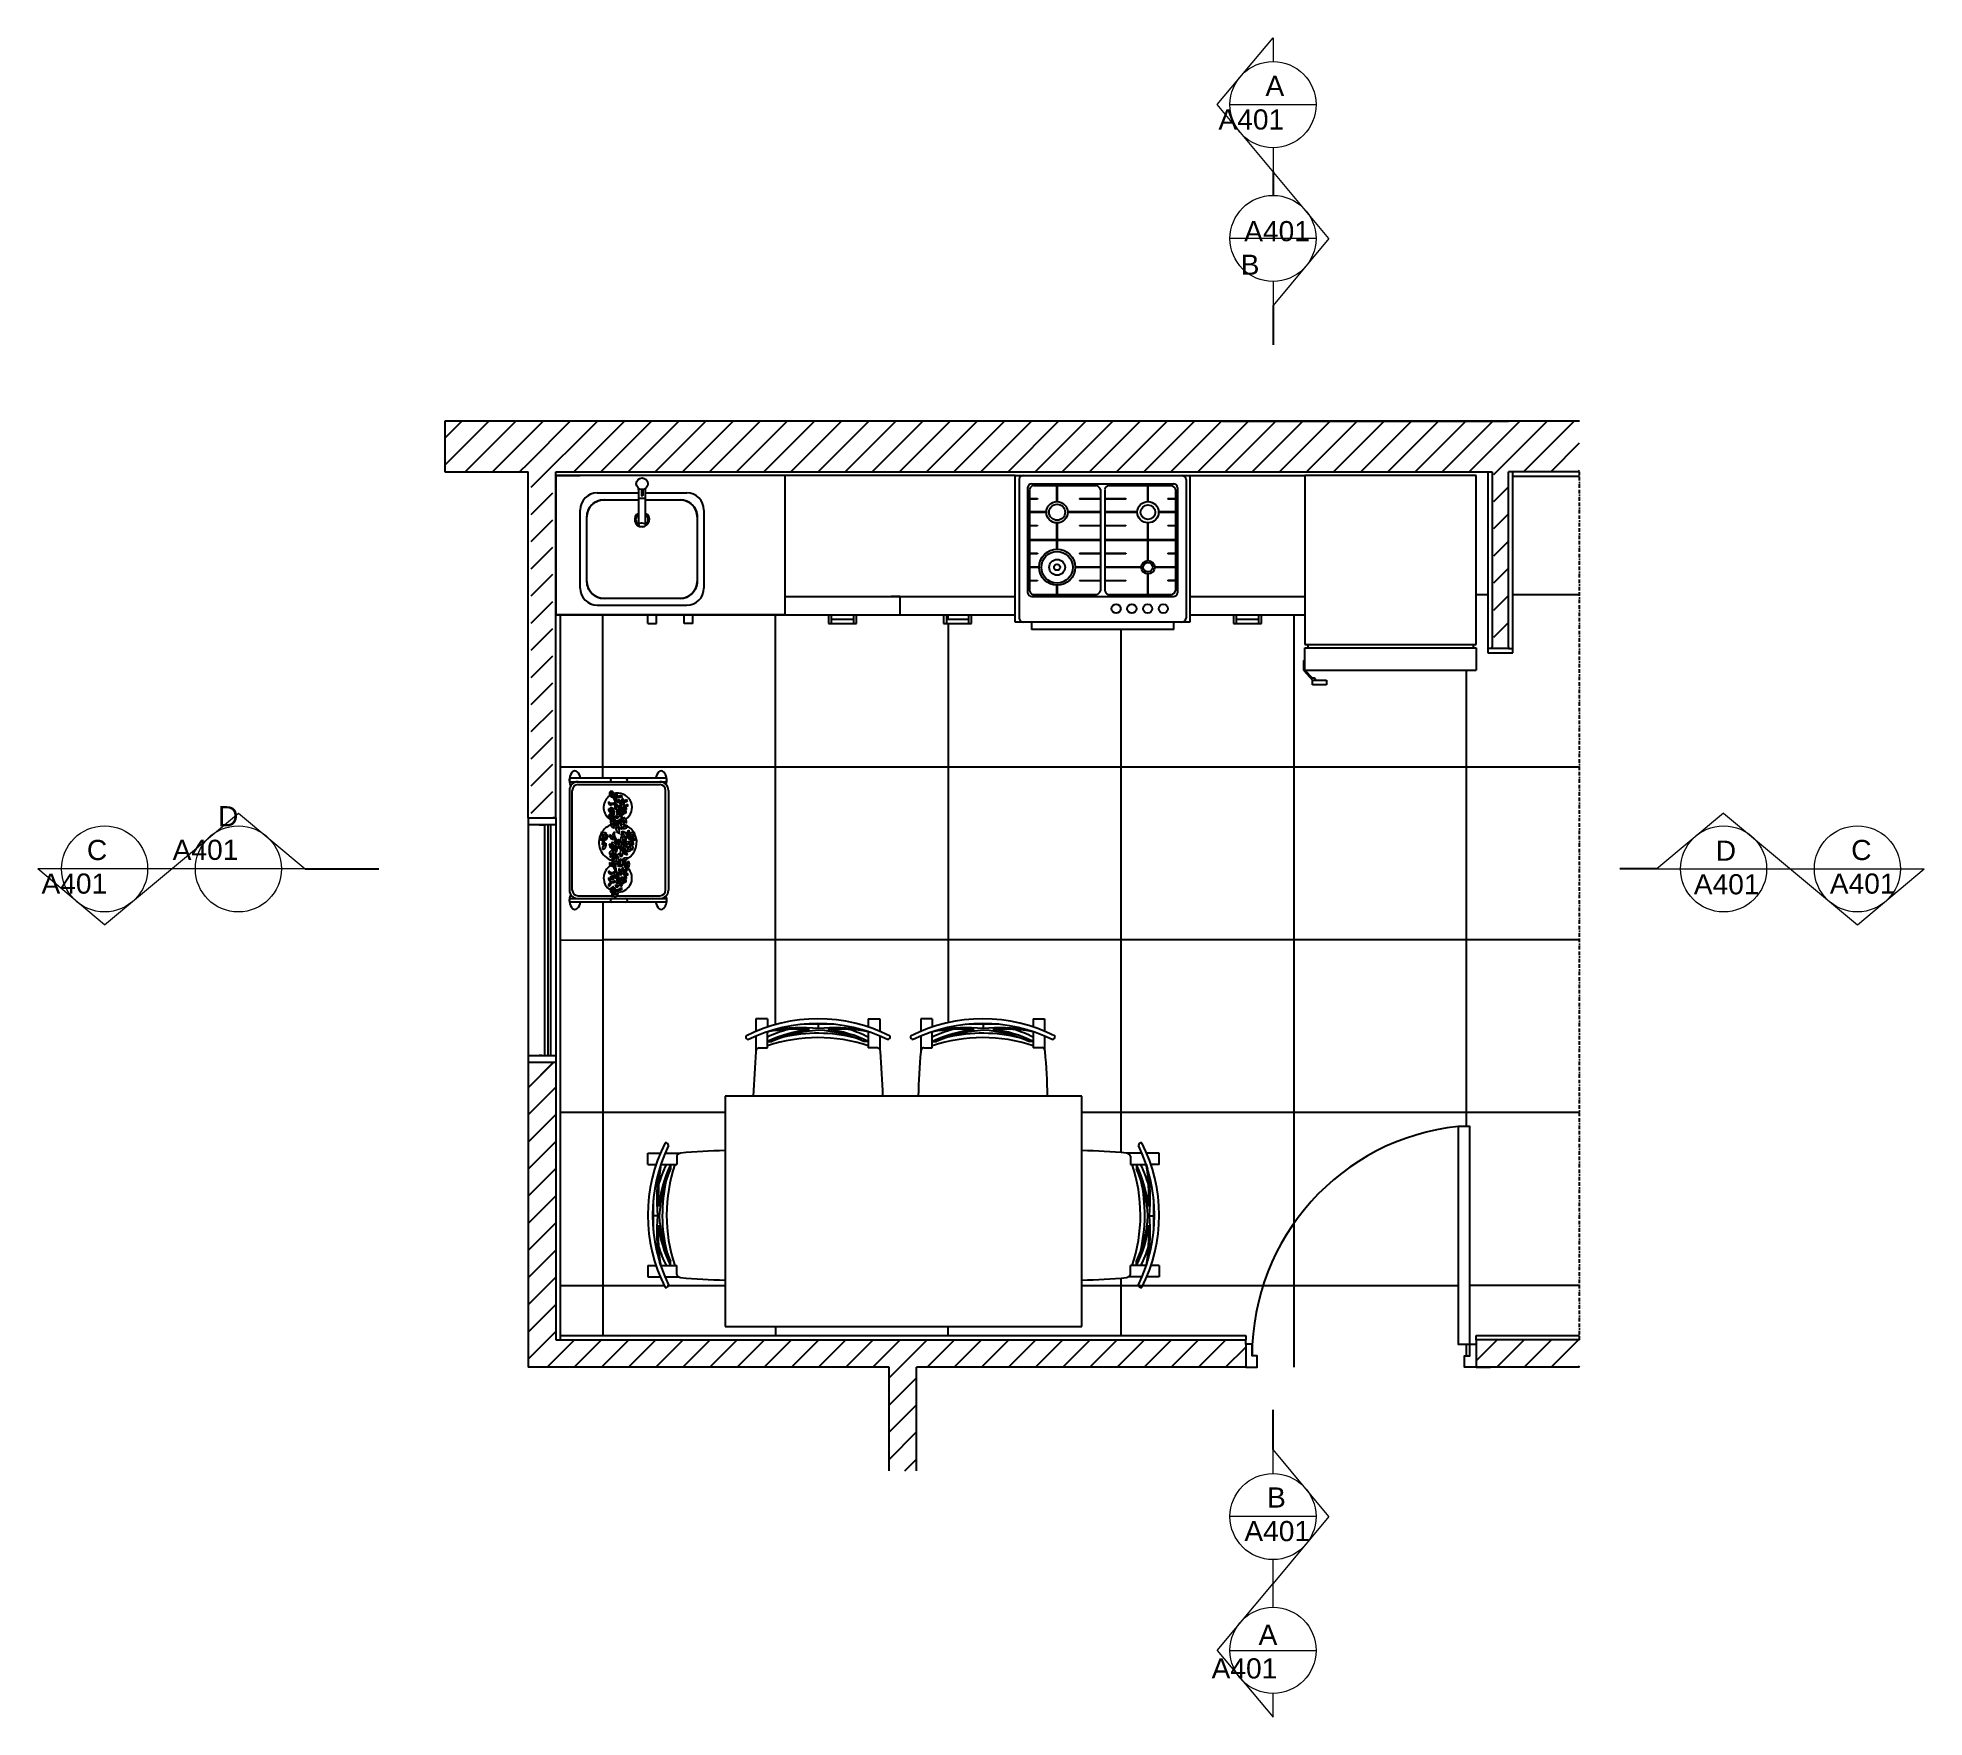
# Model space of a CAD drawing. Header units: millimetres. Extents: x 106 to 25790, y 5092 to 14934.
# Drawn here: x 106 to 6661, y 5092 to 10925 of the extents above; entities that cross this region are included whole.
import ezdxf

# ---------------------------------------------------------------- set-up
doc = ezdxf.new("R2010")
doc.units = ezdxf.units.MM
doc.linetypes.add('BORDO', pattern=[44.45, 12.7, -6.35, 12.7, -6.35, 0, -6.35])
for name, color, linetype in [('A-ANNO-SYMB', 5, 'Continuous'), ('A-ELEV-IDEN', 3, 'Continuous'), ('A-ELEV-MBE1', 7, 'Continuous'), ('A-FURN', 4, 'Continuous'), ('A-SECT-MCUT', 7, 'Continuous'), ('G-ANNO-TEXT', 3, 'Continuous'), ('IF-ANNO SYMB', 5, 'Continuous'), ('IF-DETL', 3, 'Continuous'), ('IF-FURN', 3, 'Continuous'), ('Layer2', 3, 'Continuous')]:
    doc.layers.add(name, color=color, linetype=linetype)
doc.styles.get("Standard").update_dxf_attribs({"font": 'arial.ttf'})

msp = doc.modelspace()

# ---------------------------------------------------------------- texts
at = {"layer": 'G-ANNO-TEXT', "lineweight": 0, "char_height": 70}
for s, width, heights, insert, attachment_point in [('A\\PA401', 70, [444.5], (4436.8, 10793.3), 3), ('   D  \\PA401', 18.82, [0], (802.7, 8256.4), 3), ('   C\\PA401', 18.82, [0], (347, 7951.4), 9), ('\\pi-31.34393;   \\P\\pi-19.52606;D  \\P\\pi-95.80505;A401', 18.82, [0], (5955.9, 8253.4), 1), ('\\pi-31.34393;   \\P\\pi-21.53151;C\\P\\pi-95.80505;A401', 18.82, [0], (6428.5, 7951.4), 7), ('\\pi-29.85195,t40.14805,110.14805;   \\P\\pi-15.52726,t54.47274,124.47274;B\\P\\pi-94.31307,t-24.31307,45.68693;A401\\P', 70, [0], (4392.7, 5702.4), 7), ('   A\\PA401', 18.82, [0], (4412.9, 5225.5), 9)]:
    msp.add_mtext_dynamic_manual_height_columns(s, width=width, gutter_width=12.5, heights=heights, dxfattribs=dict(at, insert=insert, attachment_point=attachment_point))
at = {"layer": 'G-ANNO-TEXT', "lineweight": 0}
note = msp.add_mtext_dynamic_manual_height_columns('\\pt70,140;   \\P', width=70, gutter_width=12.5, heights=[147.3, 0], dxfattribs=dict(at, insert=(4285.5, 10140.4), char_height=70, attachment_point=7))
for column, words in zip(note.columns.linked_columns, ['\\pt70,140;B\\P\\pi-140.21487,l70,tz;A401']):
    column.text = words

# ---------------------------------------------------------------- hatches: boundary and pattern name
at = {"layer": 'A-FURN'}
h = msp.add_hatch(dxfattribs=at)
h.set_pattern_fill('ANSI31', color=256, scale=21)
h.paths.add_polyline_path([(1809.4, 9593.6), (1520.2, 9593.7), (1520.2, 9503.5), (1520.2, 9417.5), (1809.4, 9417.5)])
h = msp.add_hatch(dxfattribs=at)
h.set_pattern_fill('ANSI31', color=256, scale=21)
h.paths.add_polyline_path([(5463.2, 9593.5), (1809.4, 9593.5), (1809.4, 9417.5), (1820.4, 9417.5), (1820.4, 9405.4), (1820.4, 9405.4), (1820.4, 8216.3), (1895.5, 8216.3), (1895.5, 9417.5), (5165.7, 9417.5), (5165.7, 8810.3), (5216.7, 8810.3), (5216.7, 9417.5), (5463.2, 9417.5)])
h.paths.add_polyline_path([(1905.5, 7365.5), (1809.4, 7360.5), (1809.4, 6307.5), (3021.6, 6307.5), (3027.8, 6307.5), (3075.8, 6307.5), (3150.8, 6307.5), (4222.8, 6307.5), (4233.5, 6307.5), (4302.9, 6307.5), (4302.9, 6402.5), (4222.8, 6402.5), (3021.6, 6402.5), (1928.5, 6402.5), (1905.5, 6402.5)])
h.paths.add_polyline_path([(5463.2, 6402.5), (5110.6, 6402.5), (5103.6, 6392.5), (5103.6, 6387.5), (5103.6, 6307.5), (5463.2, 6307.5)])
h = msp.add_hatch(dxfattribs=at)
h.set_pattern_fill('ANSI31', color=256, scale=21)
h.paths.add_polyline_path([(3159.5, 6307.5), (4302.9, 6307.5), (4302.9, 6387.5), (4302.9, 6402.5), (4222.8, 6402.5), (1905.5, 6402.5), (1905.5, 7365.5), (1809.4, 7365.5), (1809.4, 6307.5), (3064.4, 6307.5), (3064.4, 5947.9), (3159.5, 5947.9)])

# ---------------------------------------------------------------- linework, layer by layer
for p, q in [((4222.8, 9593.6), (5216.7, 9593.5)), ((5216.7, 9405.4), (5216.7, 9417.5)), ((5463.2, 9417.5), (5216.7, 9417.5)), ((3064.4, 5947.9), (3064.4, 6307.5)), ((5463.2, 6307.5), (5103.6, 6307.5))]:
    msp.add_line(p, q)
at = {"layer": 'A-ANNO-SYMB', "color": 7}
for p, q in [((5463.2, 9593.5), (5216.7, 9593.5)), ((5159.7, 9417.5), (5159.7, 8810.3)), ((5216.7, 8810.3), (5216.7, 9417.5)), ((5159.7, 8804.3), (5159.7, 8810.3)), ((5216.7, 8804.3), (5159.7, 8804.3)), ((5216.7, 8810.3), (5216.7, 8804.3)), ((1905.5, 8216.3), (1895.5, 8216.3)), ((1905.5, 6402.5), (4302.9, 6402.5)), ((4302.9, 6387.5), (4302.9, 6402.5)), ((3159.5, 5947.9), (3159.5, 6307.5)), ((5103.6, 6307.5), (5153.7, 6307.5))]:
    msp.add_line(p, q, dxfattribs=at)
at = {"layer": 'A-ELEV-IDEN'}
for p, q in [((4397.9, 10460.6), (4397.9, 10377.7)), ((4397.9, 9995.8), (4397.9, 9858.2)), ((3501.5, 9405.4), (1905.5, 9405.4)), ((1905.5, 9405.4), (1990.5, 9405.4)), ((3501.5, 9405.4), (4509, 9405.4)), ((3501.5, 8895.4), (3501.5, 9405.4)), ((3515.8, 9391.7), (3515.8, 8910.2)), ((3530.7, 9405.4), (3786.3, 9405.4)), ((3559.9, 9376.2), (4051.6, 9376.2)), ((3786.3, 9405.4), (4043, 9405.4)), ((4043, 9405.4), (4082, 9405.4)), ((4095.8, 9390.5), (4095.8, 8909.1)), ((4109, 9405.4), (4109, 8895.4)), ((5104, 9405.4), (4509, 9405.4)), ((2073.5, 9320.8), (2193.3, 9320.8)), ((2193.3, 9359.4), (2192.4, 9361.2)), ((2193.3, 9356.3), (2193.3, 9359.4)), ((2193.3, 9356.3), (2193.3, 9304.5)), ((2193.3, 9356.3), (2193.3, 9233.4)), ((2193.3, 9325.7), (2217.7, 9325.7)), ((2203, 9355.9), (2202.8, 9356.5)), ((2203, 9355.9), (2203, 9335.5)), ((2208, 9355.9), (2208.3, 9356.5)), ((2208, 9355.9), (2208, 9335.5)), ((2217.6, 9239.1), (2217.7, 9356.3)), ((2217.7, 9359.4), (2218.7, 9361.2)), ((2217.7, 9356.3), (2217.7, 9359.4)), ((2217.7, 9320.8), (2337.6, 9320.8)), ((3545, 9362.4), (3545.2, 9196.6)), ((3545, 9361.1), (3545, 9349.6)), ((3552.2, 9356.8), (3552.2, 9199.4)), ((3552.2, 9324.9), (3579.5, 9324.9)), ((3579.5, 9323.1), (3552.2, 9323.1)), ((3566.6, 9369.8), (3783.6, 9369.8)), ((3579.5, 9324.9), (3579.5, 9323.1)), ((3646.8, 9314.4), (3646.8, 9369.8)), ((3648.6, 9314.4), (3646.8, 9314.4)), ((3648.6, 9314.4), (3648.6, 9369.8)), ((3725.3, 9324.9), (3798.2, 9324.9)), ((3725.3, 9324.9), (3725.3, 9323.1)), ((3798.2, 9323.1), (3725.3, 9323.1)), ((3798.2, 9355.7), (3798.2, 9197.1)), ((3813.5, 9356.8), (3813.5, 9199.4)), ((3813.5, 9324.9), (3886.3, 9324.9)), ((3886.3, 9323.1), (3813.5, 9323.1)), ((3827.9, 9369.8), (4044.8, 9369.8)), ((3886.3, 9324.9), (3886.3, 9323.1)), ((3962.5, 9314.4), (3962.5, 9369.8)), ((3964.3, 9314.4), (3964.3, 9369.8)), ((4032, 9324.9), (4059.4, 9324.9)), ((4032, 9324.9), (4032, 9323.1)), ((4059.4, 9323.1), (4032, 9323.1)), ((4059.4, 9355.7), (4059.3, 9163.3)), ((4059.4, 9324.9), (4059.4, 9323.1)), ((4066.5, 9362.4), (4066.3, 9196.6)), ((2014, 9037.1), (2014, 9261.3)), ((2397.1, 9261.3), (2397.1, 9037.1)), ((3610.7, 9278.2), (3553.5, 9278.2)), ((3610.7, 9276.3), (3553.5, 9276.3)), ((3610.6, 9278.2), (3610.6, 9276.4)), ((3798.2, 9276.3), (3684.7, 9276.3)), ((3798.2, 9278.2), (3684.8, 9278.2)), ((3926.3, 9278.2), (3813.5, 9278.2)), ((3926.3, 9276.3), (3813.5, 9276.3)), ((4059.3, 9278.2), (4000.4, 9278.2)), ((4059.3, 9276.3), (4000.4, 9276.3)), ((2217.6, 9239.1), (2217.7, 9233)), ((3545.2, 9196.6), (3545.1, 8997.7)), ((3552.2, 9199.4), (3552.1, 9006.9)), ((3552.2, 9231.5), (3579.5, 9231.5)), ((3579.5, 9229.6), (3552.2, 9229.6)), ((3798.2, 9181.4), (3552.2, 9181.4)), ((3798.2, 9179.6), (3552.2, 9179.6)), ((3579.5, 9231.5), (3579.5, 9229.6)), ((3646.8, 9181.4), (3646.8, 9240.3)), ((3646.8, 9148.8), (3646.8, 9179.6)), ((3648.6, 9181.4), (3648.6, 9240.3)), ((3648.6, 9148.8), (3648.6, 9179.6)), ((3725.3, 9231.5), (3798.2, 9231.5)), ((3725.3, 9231.5), (3725.3, 9229.6)), ((3798.2, 9229.6), (3725.3, 9229.6)), ((3798.2, 9197.1), (3798.1, 9004.6)), ((3813.5, 9199.4), (3813.4, 9006.9)), ((3813.5, 9231.5), (3886.3, 9231.5)), ((3886.3, 9229.6), (3813.5, 9229.6)), ((4059.3, 9181.4), (3813.5, 9181.4)), ((4059.3, 9179.6), (3813.5, 9179.6)), ((3886.3, 9231.5), (3886.3, 9229.6)), ((3962.5, 9109.4), (3962.5, 9240.3)), ((3964.3, 9109.4), (3964.3, 9240.3)), ((4032, 9231.5), (4059.4, 9231.5)), ((4032, 9231.5), (4032, 9229.6)), ((4059.4, 9229.6), (4032, 9229.6)), ((4066.3, 9196.6), (4066.4, 8997.7)), ((3552.2, 9134.7), (3579.5, 9134.7)), ((3579.5, 9132.9), (3552.2, 9132.9)), ((3579.5, 9134.7), (3579.5, 9132.9)), ((3646.8, 9148.8), (3648.6, 9148.8)), ((3725.3, 9134.7), (3798.2, 9134.7)), ((3725.3, 9134.7), (3725.3, 9132.9)), ((3798.2, 9132.9), (3725.3, 9132.9)), ((3813.4, 9134.7), (3886.3, 9134.7)), ((3886.3, 9132.9), (3813.4, 9132.9)), ((3886.3, 9134.7), (3886.3, 9132.9)), ((4032, 9134.7), (4059.4, 9134.7)), ((4032, 9134.7), (4032, 9132.9)), ((4059.4, 9132.9), (4032, 9132.9)), ((4059.3, 9163.3), (4059.3, 9004.6)), ((3585, 9087), (3552.2, 9087)), ((3585, 9085.2), (3552.2, 9085.2)), ((3585, 9087), (3585, 9085.2)), ((3798.2, 9087), (3710.4, 9087)), ((3798.2, 9085.2), (3710.4, 9085.2)), ((3940.1, 9087), (3813.4, 9087)), ((3940.1, 9085.2), (3813.4, 9085.2)), ((3962.5, 8991.2), (3962.5, 9062.8)), ((3964.3, 8991.2), (3964.3, 9062.8)), ((4059.3, 9087), (3986.7, 9087)), ((4059.3, 9085.2), (3986.7, 9085.2)), ((3101.5, 8984.3), (3501.5, 8984.3)), ((3552.2, 9040.3), (3579.5, 9040.3)), ((3579.5, 9038.5), (3552.2, 9038.5)), ((3559.7, 8984.7), (4051.9, 8984.7)), ((3563.6, 8991.2), (3784.3, 8991.2)), ((3579.5, 9040.3), (3579.5, 9038.5)), ((3646.8, 8991.2), (3646.8, 9023.4)), ((3648.6, 8991.2), (3648.6, 9023.4)), ((3725.3, 9040.3), (3798.2, 9040.3)), ((3725.3, 9040.3), (3725.3, 9038.5)), ((3798.2, 9038.5), (3725.3, 9038.5)), ((3813.4, 9040.3), (3886.3, 9040.3)), ((3886.3, 9038.5), (3813.4, 9038.5)), ((3824.8, 8991.2), (4045.5, 8991.2)), ((3886.3, 9040.3), (3886.3, 9038.5)), ((4032, 9041.2), (4059.4, 9041.2)), ((4032, 9041.2), (4032, 9039.4)), ((4059.4, 9039.4), (4032, 9039.4)), ((4109, 8984.3), (4509, 8984.3)), ((2337.6, 8977.7), (2073.5, 8977.7)), ((3101.5, 8920.4), (3501.5, 8920.4)), ((4109, 8920.4), (4509, 8920.4)), ((4109, 8895.4), (3501.5, 8895.4)), ((3558.8, 8895.4), (3558.8, 8870.4)), ((4052.8, 8870.4), (3558.8, 8870.4)), ((4052.8, 8870.4), (4052.8, 8895.4)), ((1035.1, 8038.5), (1291.3, 8038.5)), ((5731.3, 8038.5), (5602.9, 8038.5)), ((4397.9, 6021.2), (4397.9, 6159.8))]:
    msp.add_line(p, q, dxfattribs=at)
msp.add_lwpolyline([(2217.7, 9320.8), (2337.6, 9320.8, -0.414214), (2397.1, 9261.3), (2397.1, 9037.1, -0.414214), (2337.6, 8977.7), (2073.5, 8977.7, -0.414214), (2014, 9037.1), (2014, 9261.3, -0.414214), (2073.5, 9320.8), (2193.3, 9320.8)], format="xyb", dxfattribs=at)
for points in [[(2050, 9344.2), (2193.3, 9344.2)], [(2217.7, 9344.2), (2361.1, 9344.2)], [(1990.5, 9013.7), (1990.5, 9284.7)], [(2420.5, 9284.7), (2420.5, 9013.7)], [(2050, 8954.2), (2361.1, 8954.2)]]:
    msp.add_lwpolyline(points, dxfattribs=at)
for centre, radius in [((2205.5, 9376.3), 20), ((3647.7, 9277.3), 37.1), ((3963.3, 9277.4), 37.1), ((3647.7, 9277.3), 27.8), ((3963.3, 9277.4), 25.5), ((3647.7, 9086.1), 62.7), ((3647.7, 9086.1), 54.7), ((3647.7, 9086.1), 27.4), ((3647.7, 9086.1), 10.6), ((3963.4, 9086.1), 23.3), ((3963.4, 9086.1), 16.4), ((3852.8, 8942.1), 15.8), ((3907.4, 8942.1), 15.8), ((3962, 8942.1), 15.8), ((4016.7, 8942.1), 15.8)]:
    msp.add_circle(centre, radius, dxfattribs=at)
for centre, radius, start, end in [((3531, 9390.1), 15.3, 91.11777, 174.25545), ((3560.2, 9360.9), 15.3, 91.06116, 174.38926), ((4051.3, 9360.9), 15.3, 5.61074, 88.93884), ((4080.5, 9390.2), 15.3, 1.06116, 84.38926), ((2050, 9284.7), 59.5, 90, 180), ((2073.5, 9261.3), 59.5, 90, 180), ((2203.8, 9335.5), 0.773, 112.75541, 247.24459), ((2205.5, 9330.8), 5.75, 69.31139, 110.68861), ((2205.5, 9339.6), 5.27, 247.32179, 292.67821), ((2207.3, 9335.5), 0.78, 293.98293, 66.01707), ((2337.6, 9261.3), 59.5, 0, 90), ((2361.1, 9284.7), 59.5, 0, 90), ((3568.1, 9353.7), 16.2, 95.28211, 168.82155), ((3779.7, 9351), 19.1, 14.21816, 78.27811), ((3829.3, 9353.7), 16.2, 95.28211, 168.82155), ((4040.8, 9351), 19.2, 14.27346, 77.85094), ((2205.5, 9252), 25.6, 118.49854, 61.65006), ((2205.5, 9252), 21.5, 124.63669, 235.70275), ((2205.5, 9252), 21.5, 304.13467, 55.56338), ((2197.8, 9233.3), 4.5, 108.72497, 240.80471), ((2205.5, 9252.9), 25.5, 247.32179, 292.67821), ((2205.5, 9211.3), 27.8, 69.31139, 109.04234), ((2213.2, 9233.4), 4.48, 297.80653, 62.19347), ((2050, 9013.7), 59.5, 180, 270), ((2073.5, 9037.1), 59.5, 180, 270), ((2337.6, 9037.1), 59.5, 270, 0), ((2361.1, 9013.7), 59.5, 270, 0), ((3560.3, 9000.1), 15.4, 189.23185, 267.5486), ((3568.9, 9007.2), 16.8, 180.95444, 251.51413), ((3779.2, 9010.4), 19.8, 284.80372, 343.17911), ((3830.2, 9007.2), 16.8, 180.95444, 251.51413), ((4040.3, 9010.4), 19.9, 285.27018, 343.10607), ((4051.2, 9000.1), 15.4, 272.4514, 350.76815), ((3530.9, 8910.5), 15.1, 180.89133, 264.79054), ((4080.7, 8910.5), 15.1, 270.49064, 354.6203)]:
    msp.add_arc(centre, radius, start, end, dxfattribs=at)
at = {"layer": 'A-ELEV-MBE1'}
for p, q in [((5216.7, 9593.5), (1520.2, 9593.5)), ((1520.2, 9593.5), (1520.2, 9417.5)), ((1520.2, 9417.5), (1809.4, 9417.5)), ((1905.5, 8216.3), (1905.5, 9417.5)), ((1905.5, 9417.5), (5159.7, 9417.5)), ((1809.4, 8216.3), (1809.4, 7365.5)), ((1820.4, 8216.3), (1895.5, 8216.3)), ((1905.5, 8216.3), (1905.5, 7365.5)), ((1847.5, 8191.3), (1867.5, 8191.3)), ((1857.5, 7390.5), (1847.5, 7390.5))]:
    msp.add_line(p, q, dxfattribs=at)
for points in [[(1809.4, 8216.3), (1905.5, 8216.3)], [(1905.5, 8191.3), (1809.4, 8191.3)], [(1809.4, 7390.5), (1905.5, 7390.5)], [(1905.5, 7365.5), (1809.4, 7365.5)], [(4325.1, 6387.5), (4302.9, 6387.5), (4302.9, 6307.5), (4342.9, 6307.5), (4342.9, 6347.5), (4325.1, 6347.5), (4325.1, 6387.5)], [(5103.6, 6402.5), (5103.6, 6307.5), (5063.6, 6307.5), (5063.6, 6347.5), (5081.4, 6347.5), (5081.4, 6387.5), (5103.6, 6387.5)]]:
    msp.add_lwpolyline(points, dxfattribs=at)
at = {"layer": 'A-FURN'}
msp.add_line((5104, 9405.4), (4509, 9405.4), dxfattribs=at)
at = {"layer": 'A-FURN', "linetype": 'BORDO'}
msp.add_line((5463.2, 6402.6), (5463.2, 9417.5), dxfattribs=at)
at = {"layer": 'A-SECT-MCUT'}
for p, q in [((1809.4, 8216.3), (1809.4, 9417.5)), ((1809.4, 7365.5), (1809.4, 6307.5)), ((1905.5, 7365.5), (1905.5, 6402.5)), ((5153.7, 6402.5), (5103.6, 6402.5)), ((3064.4, 6307.5), (1809.4, 6307.5)), ((4302.9, 6307.5), (3159.5, 6307.5))]:
    msp.add_line(p, q, dxfattribs=at)
at = {"layer": 'A-SECT-MCUT', "color": 7}
msp.add_line((5463.2, 6402.6), (5103.6, 6402.6), dxfattribs=at)
at = {"layer": 'G-ANNO-TEXT', "lineweight": 0}
for p, q in [((4204, 10693), (4397.9, 10925.4)), ((4397.9, 10925.4), (4397.9, 10842.5)), ((4591.9, 10228.2), (4204, 10693)), ((4248.4, 10693), (4547.5, 10693)), ((4397.9, 10543.5), (4397.9, 10460.6)), ((4547.5, 10228.2), (4248.4, 10228.2)), ((4591.9, 10228.2), (4397.9, 9995.8)), ((4397.9, 10078.7), (4397.9, 9995.8)), ((337.9, 7844.6), (802.7, 8232.4)), ((802.7, 8232.4), (1035.1, 8038.5)), ((5963.7, 8232.4), (5731.3, 8038.5)), ((5963.7, 8232.4), (6428.5, 7844.6)), ((337.9, 7844.6), (105.5, 8038.5)), ((1035.1, 8038.5), (105.5, 8038.5)), ((5731.3, 8038.5), (6660.9, 8038.5)), ((6428.5, 7844.6), (6660.9, 8038.5)), ((4591.9, 5788.8), (4397.9, 6021.2)), ((4397.9, 5938.3), (4397.9, 6021.2)), ((4547.5, 5788.8), (4248.4, 5788.8)), ((4591.9, 5788.8), (4397.9, 5556.4)), ((4397.9, 5473.5), (4397.9, 5639.3)), ((4204, 5324.1), (4397.9, 5556.5)), ((4204, 5324.1), (4397.9, 5091.7)), ((4248.4, 5324.1), (4547.5, 5324.1)), ((4397.9, 5091.7), (4397.9, 5174.6))]:
    msp.add_line(p, q, dxfattribs=at)
for centre in [(4397.9, 10693), (4397.9, 10228.2), (337.9, 8038.5), (802.7, 8038.5), (5963.7, 8038.5), (6428.5, 8038.5), (4397.9, 5788.8), (4397.9, 5324.1)]:
    msp.add_circle(centre, 149.5, dxfattribs=at)
at = {"layer": 'IF-ANNO SYMB'}
for p, q in [((1867.5, 7390.5), (1867.5, 8191.3)), ((1887.5, 8191.3), (1887.5, 7390.5))]:
    msp.add_line(p, q, dxfattribs=at)
at = {"layer": 'IF-ANNO SYMB', "linetype": 'Continuous'}
msp.add_line((1878, 8191.3), (1878, 7391), dxfattribs=at)
at = {"layer": 'IF-ANNO SYMB'}
msp.add_lwpolyline([(5041.3, 7143.8), (5041.3, 6387.5), (5081.4, 6387.5), (5081.4, 7143.8), (5041.3, 7143.8)], dxfattribs=at)
msp.add_arc((5125.9, 6347.5), 800.8, 96.06095, 180, dxfattribs=at)
at = {"layer": 'IF-DETL'}
for p, q in [((2701.5, 9405.4), (2701.5, 8920.4)), ((5144.7, 9417.5), (5144.7, 8789.3)), ((5231.7, 8789.3), (5231.7, 9417.5)), ((5231.7, 9402.5), (5463.2, 9402.5)), ((2701.5, 9346.1), (2701.5, 9000.3)), ((2701.5, 8984.3), (3101.5, 8984.3)), ((5104, 8991.8), (5144.7, 8991.8)), ((1905.5, 8920.4), (1920.5, 8920.4)), ((1920.5, 8920.4), (1920.5, 6402.5)), ((2069.7, 8353.1), (2069.7, 8920.4)), ((2669.7, 7497.7), (2669.7, 8920.4)), ((3269.7, 8905.4), (3269.7, 8920.4)), ((4469.7, 8920.4), (4469.7, 6307.5)), ((3269.7, 8890.4), (3269.7, 7504.5)), ((3869.7, 7052.8), (3869.7, 8870.4)), ((5159.7, 8804.3), (5144.7, 8804.3)), ((5144.7, 8789.3), (5231.7, 8789.3)), ((5216.7, 8804.3), (5231.7, 8804.3)), ((5069.7, 7143.8), (5069.7, 8728.3)), ((5463.2, 8391.8), (1920.5, 8391.8)), ((2069.7, 7923.1), (2069.7, 6417.5)), ((1920.5, 7791), (2069.7, 7791.8)), ((5463.2, 7791.8), (2069.7, 7791.8)), ((2494, 7191.8), (1920.5, 7191.8)), ((5463.2, 7191.8), (3734, 7191.8)), ((1920.5, 6591.8), (2281.9, 6591.8)), ((2298.5, 6591.8), (2494, 6591.8)), ((3734, 6591.8), (5041.3, 6591.8)), ((3869.7, 6417.5), (3869.7, 6617.2)), ((5463.2, 6591.8), (5081.4, 6591.8)), ((2669.7, 6449.4), (2669.7, 6417.5)), ((3269.7, 6417.5), (3269.7, 6449.4)), ((1920.5, 6417.5), (4302.9, 6417.5)), ((4302.9, 6417.5), (4302.9, 6402.5)), ((5069.7, 6347.5), (5069.7, 6387.5)), ((5103.6, 6402.5), (5103.6, 6417.5)), ((5103.6, 6417.5), (5463.2, 6417.5))]:
    msp.add_line(p, q, dxfattribs=at)
for centre, radius, start, end in [((2121.2, 8252.1), 49.4, 124.02257, 230.54994), ((2098.5, 8268.9), 9.7, 168.77263, 272.66096), ((2081.7, 8254.4), 17.9, 15.47032, 65.96326), ((2101.8, 8298.2), 9.7, 168.77263, 272.66096), ((2101.2, 8300.9), 8.87, 113.28776, 185.26314), ((2085, 8283.7), 17.9, 15.47032, 65.96326), ((2088.6, 8306.7), 9.39, 306.21572, 14.23406), ((2101.4, 8283.4), 17.2, 250.13598, 328.91765), ((2105, 8273.3), 11.2, 212.85453, 6.1991), ((2121.2, 8252.1), 49.4, 113.33483, 117.75094), ((2112, 8304.7), 12.7, 163.82531, 247.56464), ((2094.1, 8296.1), 13.4, 346.61835, 64.7716), ((2120.7, 8287.5), 15.2, 163.82531, 247.56464), ((2099.3, 8277.2), 16.1, 346.61835, 64.7716), ((2121.2, 8252.1), 49.4, 102.01309, 106.56231), ((2126, 8298.8), 15.2, 163.82531, 247.56464), ((2104.6, 8288.4), 16.1, 346.61835, 64.7716), ((2121.2, 8252.1), 49.4, 304.24911, 97.64884), ((2130, 8262.5), 13.4, 176.42143, 253.31922), ((2108.4, 8247.5), 17.9, 52.63417, 62.64836), ((2113.8, 8277.2), 8.58, 302.69595, 21.47762), ((2118.9, 8275.6), 5.59, 265.41451, 310.71861), ((2108.4, 8247.5), 17.9, 7.09229, 51.56107), ((2131, 8274.3), 17.9, 70.50919, 126.06526), ((2127.2, 8300.4), 13.4, 239.83833, 316.73611), ((2118.9, 8275.6), 5.59, 314.02753, 58.75907), ((2139.7, 8275.4), 15.2, 163.82531, 247.56464), ((2118.3, 8265.1), 16.1, 346.61835, 64.7716), ((2135.6, 8253.7), 8.87, 113.28776, 197.0271), ((2123, 8259.5), 9.39, 296.0808, 14.23406), ((2143.6, 8274.9), 8.87, 113.28776, 197.0271), ((2131, 8280.7), 9.39, 296.0808, 14.23406), ((2149.5, 8267.6), 12.7, 163.82531, 247.56464), ((2131.6, 8259), 13.4, 346.61835, 64.7716), ((2150.1, 8258.9), 17.9, 70.50919, 126.06526), ((2146.3, 8284.9), 13.4, 239.83833, 316.73611), ((2154, 8251.4), 9.39, 66.84312, 144.99638), ((2150.2, 8264.8), 8.87, 244.05008, 327.78941), ((2101.9, 8246), 13.4, 176.42143, 235.62262), ((2080.3, 8230.9), 17.9, 31.64282, 62.64836), ((2101.3, 8219.3), 12.7, 114.93272, 176.59686), ((2085.8, 8231.6), 13.4, 283.31543, 340.64185), ((2100.5, 8210.7), 11.2, 21.81307, 175.15763), ((2102.1, 8200.1), 17.2, 59.09451, 137.87619), ((2121.2, 8252.1), 49.4, 232.14071, 239.84438), ((2096.6, 8237), 13.4, 27.56983, 105.72308), ((2104.4, 8255.3), 12.7, 204.77679, 288.51612), ((2111.7, 8239.2), 17.9, 174.03289, 224.52583), ((2090.8, 8231.9), 9.7, 327.3352, 71.22353), ((2106.5, 8204.6), 11.2, 85.21104, 238.5556), ((2109.4, 8193.7), 12.9, 173.38679, 272.66096), ((2087, 8174.4), 23.9, 15.47032, 59.21309), ((2116.7, 8201.3), 17.2, 122.49248, 201.27415), ((2121.2, 8252.1), 49.4, 245.29534, 251.92373), ((2121.2, 8130.3), 65.8, 101.55334, 107.14972), ((2117.5, 8231.9), 13.4, 134.69295, 211.59073), ((2121.1, 8205.5), 15.2, 140.44752, 224.18686), ((2091.4, 8235.1), 17.9, 325.3638, 20.91988), ((2123.1, 8202.3), 16.9, 180.21739, 247.56464), ((2097.3, 8204.5), 16.1, 323.24056, 41.39382), ((2128.3, 8253.4), 17.9, 163.48633, 213.97927), ((2113.8, 8215.1), 5.59, 329.2531, 122.59766), ((2110.1, 8211.3), 8.58, 6.53454, 85.31621), ((2106.4, 8250), 9.7, 316.78864, 60.67697), ((2099.3, 8190.9), 17.9, 346.61835, 38.85526), ((2121.2, 8252.1), 49.4, 260.83583, 264.71225), ((2131.1, 8198.1), 15.2, 140.44752, 181.94739), ((2121.2, 8130.3), 65.8, 89.6375, 94.52467), ((2129.4, 8235.8), 12.7, 99.49605, 183.23538), ((2113.9, 8248.2), 13.4, 282.28908, 0.44234), ((2132.2, 8225.1), 15.2, 140.44752, 224.18686), ((2110, 8231.3), 9.39, 13.77811, 26.55291), ((2107.3, 8197.1), 16.1, 9.25583, 41.39382), ((2108.4, 8224.1), 16.1, 323.24056, 41.39382), ((2132.9, 8197.2), 13.4, 93.68898, 148.17383), ((2124, 8222), 17.9, 261.94691, 295.96289), ((2141.8, 8194.4), 20.3, 163.82531, 247.56464), ((2121.2, 8252.1), 49.4, 271.32186, 281.83565), ((2113.2, 8180.7), 21.5, 346.61835, 64.7716), ((2137.1, 8236.6), 12.7, 140.44752, 224.18686), ((2135.3, 8227.4), 8.87, 190.98507, 274.7244), ((2127, 8216.3), 9.39, 13.77811, 91.93136), ((2137.6, 8234.2), 17.9, 70.50919, 126.06526), ((2133.8, 8260.3), 13.4, 239.83833, 316.73611), ((2117.3, 8235.8), 13.4, 323.24056, 41.39382), ((2121.2, 8130.3), 65.8, 77.2218, 83.60299), ((2139, 8244.7), 8.87, 190.98507, 274.7244), ((2130.6, 8233.6), 9.39, 13.77811, 91.93136), ((2142.4, 8219.8), 13.4, 71.27605, 148.17383), ((2133.5, 8244.6), 17.9, 261.94691, 317.50298), ((2144.2, 8204.2), 12.9, 173.38679, 272.66096), ((2143.5, 8207.8), 11.8, 113.28776, 197.0271), ((2126.7, 8215.5), 12.5, 296.0808, 14.23406), ((2121.8, 8184.9), 23.9, 15.47032, 59.21309), ((2121.2, 8252.1), 49.4, 286.44629, 294.88292), ((2155.9, 8246), 15.2, 168.44681, 247.56464), ((2157.9, 8212.9), 16.9, 163.82531, 247.56464), ((2134.1, 8201.4), 17.9, 346.61835, 64.7716), ((2134.5, 8235.6), 16.1, 346.61835, 61.57676), ((2154.7, 8252.8), 8.87, 163.82531, 247.56464), ((2142.2, 8246.7), 9.39, 346.61835, 64.7716), ((2121.2, 8130.3), 65.8, 151.74633, 252.03331), ((2063.3, 8131.3), 12.5, 35.00362, 113.15688), ((2068.4, 8149.1), 11.8, 212.21059, 295.94992), ((2068.6, 8141.2), 23.9, 53.93474, 109.49081), ((2073.6, 8176), 17.9, 223.26389, 300.16167), ((2121.2, 8130.3), 65.8, 111.8318, 148.31022), ((2078.9, 8152.3), 12.5, 165.76594, 243.9192), ((2079.1, 8125.1), 12.5, 115.2284, 193.38165), ((2062.1, 8144.5), 11.8, 342.9729, 66.71224), ((2062.4, 8133.1), 11.8, 292.43536, 16.17469), ((2089.4, 8110.3), 21.5, 118.42324, 193.38165), ((2093.2, 8141.4), 17.9, 115.2284, 193.38165), ((2069.3, 8152.9), 16.9, 292.43536, 16.17469), ((2105.1, 8154.6), 12.9, 168.77263, 272.66096), ((2082.7, 8135.3), 23.9, 15.47032, 65.96326), ((2102.5, 8112.1), 17.9, 27.56983, 105.72308), ((2113, 8136.4), 16.9, 204.77679, 288.51612), ((2117.5, 8154.7), 14.9, 122.85453, 276.1991), ((2130.9, 8159.5), 22.9, 160.13598, 238.91765), ((2112.3, 8127.6), 7.46, 329.2531, 122.59766), ((2107.4, 8122.5), 11.4, 6.53454, 85.31621), ((2134.7, 8179.4), 20.3, 163.82531, 247.56464), ((2106.1, 8165.7), 21.5, 346.61835, 64.7716), ((2144.8, 8133.9), 23.9, 163.48633, 213.97927), ((2115.6, 8129.4), 12.9, 316.78864, 60.67697), ((2150.6, 8141), 20.3, 140.44752, 224.18686), ((2125.5, 8165.7), 11.4, 302.69595, 21.47762), ((2132.2, 8163.6), 7.46, 265.41451, 58.75907), ((2148.5, 8161.8), 23.9, 70.50919, 126.06526), ((2143.4, 8196.6), 17.9, 239.83833, 316.73611), ((2118.9, 8139.7), 21.5, 323.24056, 41.39382), ((2160.1, 8163.3), 20.3, 163.82531, 247.56464), ((2131.5, 8149.5), 21.5, 346.61835, 64.7716), ((2153.4, 8132.3), 11.8, 140.44752, 224.18686), ((2154.6, 8134.3), 11.8, 113.28776, 154.81504), ((2134.9, 8131.5), 12.5, 323.24056, 41.39382), ((2121.2, 8130.3), 65.8, 31.68978, 69.06687), ((2152.1, 8143.1), 17.9, 250.88524, 316.73611), ((2137.8, 8142.1), 12.5, 318.64936, 14.23406), ((2157.2, 8108.4), 23.9, 70.50919, 114.32794), ((2121.2, 8130.3), 65.8, 298.48862, 28.25367), ((2165.2, 8162.6), 11.8, 113.28776, 197.0271), ((2148.4, 8170.4), 12.5, 296.0808, 14.23406), ((2173.1, 8152.9), 16.9, 163.82531, 247.56464), ((2149.2, 8141.4), 17.9, 346.61835, 64.7716), ((2173.8, 8141.2), 23.9, 70.50919, 126.06526), ((2168.8, 8176), 17.9, 239.83833, 316.73611), ((2153, 8110.3), 21.5, 346.61835, 61.57676), ((2180, 8133.1), 11.8, 163.82531, 247.56464), ((2180.3, 8144.5), 11.8, 113.28776, 197.0271), ((2163.3, 8125.1), 12.5, 346.61835, 64.7716), ((2179.1, 8131.3), 12.5, 66.84312, 144.99638), ((2174.1, 8149.1), 11.8, 244.05008, 327.78941), ((2163.5, 8152.3), 12.5, 296.0808, 14.23406), ((2060.7, 8124), 20.3, 292.43536, 11.55319), ((2109.6, 8124.1), 17.9, 176.42143, 235.62262), ((2080.8, 8104), 23.9, 31.64282, 62.64836), ((2108.8, 8088.4), 16.9, 114.93272, 176.59686), ((2088.1, 8104.9), 17.9, 283.31543, 340.64185), ((2107.8, 8077), 14.9, 21.81307, 175.15763), ((2109.9, 8062.9), 22.9, 59.09451, 137.87619), ((2122.7, 8115), 23.9, 174.03289, 224.52583), ((2094.8, 8105.2), 12.9, 327.3352, 71.22353), ((2118.5, 8056), 17.9, 134.69295, 211.59073), ((2115.8, 8068.9), 14.9, 85.21104, 203.25907), ((2083.6, 8060.1), 23.9, 325.3638, 20.91988), ((2117.1, 8112.3), 11.8, 138.01708, 177.52417), ((2129.3, 8064.4), 22.9, 122.49248, 174.00202), ((2121.2, 8130.3), 65.8, 257.32829, 265.17392), ((2100.3, 8120.1), 12.5, 302.37881, 357.57754), ((2130.5, 8105.3), 17.9, 134.69295, 211.59073), ((2135.2, 8070.1), 20.3, 140.44752, 224.18686), ((2095.6, 8109.5), 23.9, 325.3638, 20.91988), ((2103.5, 8068.8), 21.5, 323.24056, 41.39382), ((2120.4, 8104.5), 12.5, 42.66562, 91.93136), ((2131.6, 8119.3), 11.8, 190.98507, 274.7244), ((2125.5, 8082.9), 7.46, 329.2531, 122.59766), ((2120.6, 8077.8), 11.4, 6.53454, 85.31621), ((2121.2, 8130.3), 65.8, 272.88346, 276.62111), ((2148.5, 8060.2), 20.3, 140.44752, 202.62222), ((2146.3, 8110.4), 16.9, 101.7805, 183.23538), ((2125.6, 8127), 17.9, 282.28908, 356.49903), ((2150, 8096.2), 20.3, 140.44752, 224.18686), ((2120.4, 8104.5), 12.5, 13.77811, 26.55291), ((2116.8, 8058.9), 21.5, 27.19699, 41.39382), ((2116.8, 8058.9), 21.5, 323.24056, 26.29997), ((2118.3, 8094.9), 21.5, 323.24056, 41.39382), ((2150.9, 8059), 17.9, 71.27605, 148.17383), ((2139, 8092.1), 23.9, 261.94691, 317.50298), ((2121.2, 8130.3), 65.8, 283.79443, 291.57619), ((2156.6, 8111.5), 16.9, 140.44752, 224.18686), ((2154.4, 8056.1), 12.9, 115.35121, 219.23954), ((2154.2, 8099.3), 11.8, 190.98507, 274.7244), ((2143, 8084.5), 12.5, 13.77811, 91.93136), ((2130.2, 8110.5), 17.9, 323.24056, 41.39382), ((2125.5, 8062.6), 23.9, 322.0489, 12.54184), ((2159.1, 8122.3), 11.8, 190.98507, 274.7244), ((2147.9, 8107.6), 12.5, 13.77811, 91.93136), ((2163.6, 8089.1), 17.9, 71.27605, 148.17383), ((2151.8, 8122.2), 23.9, 261.94691, 317.50298), ((2170.5, 8054.9), 16.9, 140.44752, 224.18686), ((2144.1, 8053.9), 17.9, 323.24056, 41.39382), ((2181.7, 8124), 20.3, 168.44681, 247.56464), ((2121.2, 8006.9), 49.4, 119.37921, 238.37657), ((2101.9, 8006.2), 13.4, 176.42143, 253.31922), ((2080.3, 7991.1), 17.9, 7.09229, 62.64836), ((2098.5, 8029.1), 9.7, 168.77263, 272.66096), ((2081.7, 8014.6), 17.9, 15.47032, 65.96326), ((2101.8, 8058.4), 9.7, 168.77263, 272.66096), ((2085, 8043.9), 17.9, 15.47032, 65.96326), ((2096.6, 7997.2), 13.4, 27.56983, 105.72308), ((2104.4, 8015.4), 12.7, 204.77679, 288.51612), ((2105, 8033.5), 11.2, 212.85453, 6.1991), ((2101.4, 8043.6), 17.2, 250.13598, 328.91765), ((2103.9, 8008.8), 5.59, 329.2531, 122.59766), ((2100.2, 8005), 8.58, 6.53454, 85.31621), ((2121.2, 8006.9), 49.4, 114.07628, 114.20977), ((2120.7, 8047.7), 15.2, 163.82531, 247.56464), ((2099.3, 8037.4), 16.1, 57.8719, 64.7716), ((2119.6, 8045.6), 12.9, 115.35121, 219.23954), ((2121.2, 8006.9), 49.4, 102.00358, 107.03356), ((2115.8, 8068.9), 14.9, 235.15899, 238.5556), ((2129.3, 8064.4), 22.9, 196.73888, 201.27415), ((2090.7, 8052.1), 23.9, 322.0489, 12.54184), ((2128.3, 8013.6), 17.9, 163.48633, 213.97927), ((2106.4, 8010.2), 9.7, 316.78864, 60.67697), ((2099.3, 8037.4), 16.1, 346.61835, 27.89702), ((2121.2, 8006.9), 49.4, 91.02075, 98.02255), ((2129.4, 7996), 12.7, 99.49605, 183.23538), ((2113.9, 8008.4), 13.4, 282.28908, 0.44234), ((2132.6, 8018.9), 15.2, 140.44752, 224.18686), ((2131, 8034.5), 17.9, 70.50919, 126.06526), ((2127.2, 8060.6), 13.4, 239.83833, 316.73611), ((2121.2, 8006.9), 49.4, 81.23834, 90.29913), ((2108.8, 8017.9), 16.1, 323.24056, 41.39382), ((2121.2, 8006.9), 49.4, 272.49784, 45.16304), ((2139.7, 8035.6), 15.2, 163.82531, 247.56464), ((2137.1, 7996.8), 12.7, 140.44752, 224.18686), ((2127.8, 8017.8), 5.59, 329.2531, 122.59766), ((2124.1, 8014), 8.58, 6.53454, 85.31621), ((2118.3, 8025.3), 16.1, 346.61835, 64.7716), ((2117.3, 7996), 13.4, 323.24056, 41.39382), ((2136.4, 7999.6), 8.87, 60.22275, 143.96208), ((2133.5, 8013.2), 9.39, 243.01579, 321.16905), ((2139, 8004.9), 8.87, 190.98507, 274.7244), ((2130.6, 7993.8), 9.39, 13.77811, 91.93136), ((2148.5, 8060.2), 20.3, 216.45146, 224.18686), ((2143.6, 8035.1), 8.87, 113.28776, 197.0271), ((2131, 8040.9), 9.39, 296.0808, 14.23406), ((2149.5, 8027.8), 12.7, 163.82531, 247.56464), ((2131.6, 8019.2), 13.4, 346.61835, 64.7716), ((2121.2, 8006.9), 49.4, 64.73383, 70.65022), ((2150.1, 8019.1), 17.9, 70.50919, 126.06526), ((2146.3, 8045.1), 13.4, 239.83833, 316.73611), ((2155.9, 8006.2), 15.2, 163.82531, 247.56464), ((2134.5, 7995.8), 16.1, 346.61835, 64.7716), ((2155.4, 8052.7), 11.8, 202.74902, 274.7244), ((2154.7, 8013), 8.87, 163.82531, 247.56464), ((2144.2, 8037.9), 12.5, 13.77811, 81.79645), ((2154.9, 8021.5), 8.87, 113.28776, 197.0271), ((2142.2, 8006.9), 9.39, 346.61835, 64.7716), ((2154, 8011.6), 9.39, 66.84312, 144.99638), ((2150.2, 8025), 8.87, 244.05008, 327.78941), ((2142.3, 8027.4), 9.39, 296.0808, 14.23406), ((2101.3, 7979.5), 12.7, 99.49605, 183.23538), ((2085.8, 7991.8), 13.4, 282.28908, 0.44234), ((2106.5, 7964.8), 11.2, 85.21104, 238.5556), ((2109.4, 7977.9), 17.9, 70.50919, 126.06526), ((2105.6, 8004), 13.4, 239.83833, 316.73611), ((2116.7, 7961.5), 17.2, 122.49248, 201.27415), ((2121.2, 8006.9), 49.4, 243.96698, 253.45565), ((2121.1, 7965.7), 15.2, 140.44752, 224.18686), ((2097.3, 7964.7), 16.1, 323.24056, 41.39382), ((2113.8, 7975.3), 5.59, 329.2531, 122.59766), ((2110.1, 7971.5), 8.58, 6.53454, 85.31621), ((2121.2, 8006.9), 49.4, 259.3729, 263.78678), ((2131.1, 7958.3), 15.2, 140.44752, 224.18686), ((2132.2, 7985.3), 15.2, 140.44752, 224.18686), ((2107.3, 7957.3), 16.1, 323.24056, 41.39382), ((2108.4, 7984.3), 16.1, 323.24056, 41.39382), ((2132.9, 7957.4), 13.4, 71.27605, 148.17383), ((2124, 7982.2), 17.9, 261.94691, 317.50298), ((2127, 7976.5), 9.39, 13.77811, 91.93136), ((2135.3, 7987.6), 8.87, 190.98507, 274.7244), ((2142.4, 7980), 13.4, 71.27605, 148.17383), ((2133.5, 8004.8), 17.9, 261.94691, 317.50298)]:
    msp.add_arc(centre, radius, start, end, dxfattribs=at)
at = {"layer": 'IF-FURN'}
for p, q in [((1905.5, 9405.4), (1905.5, 8920.4)), ((5104, 9405.4), (4509, 9405.4)), ((5104, 9405.4), (4509, 9405.4)), ((4509, 9405.4), (4509, 8817.5)), ((5104, 8817.5), (5104, 9405.4)), ((3101.5, 8984.3), (3071.5, 8984.3)), ((3101.5, 8984.3), (3101.5, 8920.4)), ((2701.5, 8920.4), (1905.5, 8920.4)), ((2701.5, 8920.4), (3101.5, 8920.4)), ((2852.9, 8920.4), (2852.9, 8890.4)), ((2862.9, 8920.4), (2862.9, 8890.4)), ((2940.2, 8920.4), (2940.2, 8890.4)), ((2950.2, 8890.4), (2950.2, 8920.4)), ((3252.9, 8920.4), (3252.9, 8890.4)), ((3262.9, 8920.4), (3262.9, 8890.4)), ((3340.2, 8920.4), (3340.2, 8890.4)), ((3350.2, 8890.4), (3350.2, 8920.4)), ((4260.4, 8920.4), (4260.4, 8890.4)), ((4270.4, 8920.4), (4270.4, 8890.4)), ((4347.7, 8920.4), (4347.7, 8890.4)), ((4357.7, 8890.4), (4357.7, 8920.4)), ((2852.9, 8890.4), (2950.2, 8890.4)), ((2862.9, 8905.4), (2940.2, 8905.4)), ((3252.9, 8890.4), (3350.2, 8890.4)), ((3262.9, 8905.4), (3340.2, 8905.4)), ((4260.4, 8890.4), (4357.7, 8890.4)), ((4270.4, 8905.4), (4347.7, 8905.4)), ((4509, 8817.5), (5104, 8817.5)), ((4509, 8728.3), (4509, 8806.2)), ((4509, 8806.2), (5104, 8806.2)), ((5104, 8806.2), (5104, 8728.3)), ((4503.4, 8762.2), (4503.4, 8728.3)), ((4503.4, 8762.2), (4509, 8762.2)), ((4503.4, 8728.3), (4535, 8694.5)), ((4509, 8728.3), (5104, 8728.3)), ((4509, 8728.3), (4535, 8700.5)), ((4535, 8694.5), (4584.3, 8694.5)), ((4535, 8677.5), (4535, 8694.5)), ((4584.3, 8677.5), (4535, 8677.5)), ((4584.3, 8694.5), (4584.3, 8677.5)), ((2641.3, 7517.6), (2601.3, 7517.6)), ((2601.3, 7517.6), (2601.3, 7474)), ((2641.3, 7517.6), (2641.3, 7489.1)), ((2641.3, 7472.8), (2655.6, 7477.3)), ((2818.9, 7483.5), (2818.9, 7498.5)), ((2991.3, 7473.1), (2977.9, 7477.3)), ((2991.3, 7517.6), (3031.3, 7517.6)), ((2991.3, 7517.6), (2991.3, 7489.4)), ((3031.3, 7517.6), (3031.3, 7474.4)), ((3214.1, 7517.6), (3174.1, 7517.6)), ((3174.1, 7517.6), (3174.1, 7474)), ((3214.1, 7517.6), (3214.1, 7489.1)), ((3214.1, 7472.8), (3228.4, 7477.3)), ((3391.6, 7483.5), (3391.6, 7498.5)), ((3564.1, 7473.1), (3550.6, 7477.3)), ((3564.1, 7517.6), (3604.1, 7517.6)), ((3564.1, 7517.6), (3564.1, 7489.4)), ((3604.1, 7517.6), (3604.1, 7474.4)), ((2601.3, 7457.7), (2601.3, 7405.7)), ((2611.3, 7417.4), (2641.3, 7417.4)), ((2641.3, 7417.4), (2641.3, 7472.8)), ((2641.3, 7439.3), (2656.3, 7439.3)), ((2991.3, 7438.9), (2976.3, 7438.9)), ((2991.3, 7473.1), (2991.3, 7417.4)), ((3023.3, 7417.4), (2991.3, 7417.4)), ((3031.3, 7458), (3031.3, 7410.6)), ((3174.1, 7457.7), (3174.1, 7405.7)), ((3184.1, 7417.4), (3214.1, 7417.4)), ((3214.1, 7417.4), (3214.1, 7472.8)), ((3214.1, 7439.3), (3229.1, 7439.3)), ((3564.1, 7438.9), (3549.1, 7438.9)), ((3564.1, 7473.1), (3564.1, 7417.4)), ((3596.1, 7417.4), (3564.1, 7417.4)), ((3604.1, 7458), (3604.1, 7410.6)), ((3734, 7249.4), (2494, 7249.4)), ((2494, 7249.4), (2494, 6449.4)), ((3734, 6449.4), (3734, 7249.4)), ((2225.6, 7011.1), (2225.6, 7051.1)), ((2225.6, 7051.1), (2269.2, 7051.1)), ((2285.5, 7051.1), (2337.5, 7051.1)), ((2325.8, 7041.1), (2325.8, 7011.1)), ((3942.5, 7051.1), (3890.5, 7051.1)), ((3902.3, 7041.1), (3902.3, 7011.1)), ((4002.5, 7051.1), (3958.8, 7051.1)), ((4002.5, 7011.1), (4002.5, 7051.1)), ((2225.6, 7011.1), (2254.1, 7011.1)), ((2270.4, 7011.1), (2265.9, 6996.8)), ((2270.4, 7011.1), (2325.8, 7011.1)), ((2303.9, 7011.1), (2303.9, 6996.1)), ((3902.3, 7011.1), (3957.6, 7011.1)), ((3924.1, 7011.1), (3924.1, 6996.1)), ((3957.6, 7011.1), (3962.2, 6996.8)), ((4002.5, 7011.1), (3973.9, 7011.1)), ((2259.7, 6833.6), (2244.7, 6833.6)), ((3968.4, 6833.6), (3983.4, 6833.6)), ((2225.6, 6661.1), (2225.6, 6621.1)), ((2225.6, 6661.1), (2253.8, 6661.1)), ((2225.6, 6621.1), (2268.9, 6621.1)), ((2270.2, 6661.1), (2265.9, 6674.6)), ((2270.1, 6661.1), (2325.8, 6661.1)), ((2285.2, 6621.1), (2332.6, 6621.1)), ((2304.3, 6661.1), (2304.3, 6676.1)), ((2325.8, 6629.1), (2325.8, 6661.1)), ((3942.9, 6621.1), (3895.5, 6621.1)), ((3902.3, 6629.1), (3902.3, 6661.1)), ((3957.9, 6661.1), (3902.3, 6661.1)), ((3923.7, 6661.1), (3923.7, 6676.1)), ((3957.9, 6661.1), (3962.2, 6674.6)), ((4002.5, 6621.1), (3959.2, 6621.1)), ((4002.5, 6661.1), (3974.2, 6661.1)), ((4002.5, 6661.1), (4002.5, 6621.1)), ((2494, 6449.4), (3734, 6449.4))]:
    msp.add_line(p, q, dxfattribs=at)
for centre, radius, start, end in [((4514.2, 8811.8), 5.66, 265.69631, 85.69631), ((5098.8, 8811.8), 5.66, 94.30369, 274.30369), ((4538.5, 8693.7), 7.68, 5.98689, 117.03073), ((2816.7, 6963.9), 553.7, 63.03361, 116.96639), ((2816.7, 6947.6), 553.7, 64.14113, 115.85887), ((2749.8, 6797.9), 683.5, 86.94338, 99.12949), ((2848.8, 6984.7), 499.7, 97.08759, 114.53054), ((2848.8, 6999.7), 499.7, 105.80906, 114.53054), ((2759.9, 6881.9), 604.5, 84.39632, 99.93314), ((2850.2, 6988.9), 490.3, 93.66008, 113.28848), ((2790, 7040.8), 458.6, 86.39152, 93.60848), ((2845.6, 7108.9), 390.6, 86.07705, 93.92295), ((2877.9, 6881.9), 604.5, 80.99975, 95.60368), ((2798.1, 7061), 417.7, 64.75085, 87.15343), ((2888, 6846.6), 634.9, 80.63238, 93.2903), ((2808.1, 7079.2), 403.6, 63.0057, 83.80949), ((2808.2, 7094.2), 403.6, 63.0057, 73.09995), ((3389.5, 6963.9), 553.7, 63.03361, 116.96639), ((3389.5, 6947.6), 553.7, 64.14113, 115.85887), ((3322.5, 6797.9), 683.5, 86.94338, 99.12949), ((3421.5, 6984.7), 499.7, 97.08759, 114.53054), ((3421.5, 6999.7), 499.7, 105.80906, 114.53054), ((3332.6, 6881.9), 604.5, 84.39632, 99.93314), ((3422.9, 6988.9), 490.3, 93.66008, 113.28848), ((3362.8, 7040.8), 458.6, 86.39152, 93.60848), ((3418.4, 7108.9), 390.6, 86.07705, 93.92295), ((3450.7, 6881.9), 604.5, 80.99975, 95.60368), ((3370.9, 7061), 417.7, 64.75085, 87.15343), ((3460.7, 6846.6), 634.9, 80.63238, 93.2903), ((3380.9, 7079.2), 403.6, 63.0057, 83.80949), ((3381, 7094.2), 403.6, 63.0057, 73.09995), ((2576, 7456.2), 10.4, 173.25328, 265.95581), ((2617.6, 7402), 16.7, 112.05177, 172.13079), ((2816.7, 6898.7), 553.7, 71.61865, 108.46561), ((2815.7, 6913.7), 553.7, 76.53772, 102.52316), ((3017.1, 7402), 16.7, 7.86921, 67.94823), ((3057.5, 7456.2), 10.4, 274.04419, 6.74672), ((3148.7, 7456.2), 10.4, 173.25328, 265.95581), ((3190.3, 7402), 16.7, 112.05177, 172.13079), ((3389.5, 6898.7), 553.7, 71.61865, 108.46561), ((3388.5, 6913.7), 553.7, 76.53772, 102.52316), ((3589.8, 7402), 16.7, 7.86921, 67.94823), ((3630.3, 7456.2), 10.4, 274.04419, 6.74672), ((6502.6, 7100.5), 3913.4, 175.54909, 177.82008), ((641.2, 7195.1), 2401.5, 1.29663, 4.99703), ((7075.4, 7100.5), 3913.4, 175.54909, 177.82008), ((1213.9, 7195.1), 2401.5, 1.29663, 4.99703), ((2779.3, 6835.7), 553.7, 153.03361, 206.96639), ((2287, 7076.5), 10.4, 4.04419, 96.74672), ((3941, 7076.5), 10.4, 83.25328, 175.95581), ((3448.8, 6835.7), 553.7, 333.03361, 26.96639), ((2795.6, 6835.7), 553.7, 154.14113, 205.85887), ((2341.3, 7034.8), 16.7, 97.86921, 157.94823), ((2642.7, 3149.8), 3913.4, 92.17992, 94.45091), ((3585.4, 3149.8), 3913.4, 85.54909, 87.82008), ((3886.8, 7034.8), 16.7, 22.05177, 82.13079), ((3432.4, 6835.7), 553.7, 334.14113, 25.85887), ((2861.3, 6892.6), 604.5, 170.06686, 185.60368), ((2945.3, 6902.7), 683.5, 170.87051, 183.05662), ((2758.5, 6803.6), 499.7, 155.46946, 172.91241), ((2743.5, 6803.6), 499.7, 155.46946, 164.19094), ((2754.3, 6802.3), 490.3, 156.71152, 176.33992), ((2829.5, 6836.7), 553.7, 167.47684, 193.46228), ((2844.5, 6835.7), 553.7, 161.53439, 198.38135), ((3383.6, 6835.7), 553.7, 341.61865, 18.46561), ((3469.5, 6803.6), 499.7, 7.08759, 24.53054), ((3473.7, 6802.3), 490.3, 3.66008, 23.28848), ((3398.6, 6836.7), 553.7, 346.53772, 12.52316), ((3484.5, 6803.6), 499.7, 15.80906, 24.53054), ((3282.8, 6902.7), 683.5, 356.94338, 9.12949), ((3366.8, 6892.6), 604.5, 354.39632, 9.93314), ((2702.4, 6862.4), 458.6, 176.39152, 183.60848), ((3525.6, 6862.4), 458.6, 356.39152, 3.60848), ((2634.4, 6806.8), 390.6, 176.07705, 183.92295), ((2861.3, 6774.5), 604.5, 174.39632, 189.00025), ((2682.2, 6854.3), 417.7, 182.84657, 205.24915), ((3545.9, 6854.3), 417.7, 334.75085, 357.15343), ((3366.8, 6774.5), 604.5, 350.99975, 5.60368), ((3593.7, 6806.8), 390.6, 356.07705, 3.92295), ((2896.6, 6764.5), 634.9, 176.7097, 189.36762), ((2664, 6844.3), 403.6, 186.19051, 206.9943), ((3564.1, 6844.3), 403.6, 333.0057, 353.80949), ((3331.5, 6764.5), 634.9, 350.63238, 3.2903), ((2649, 6844.2), 403.6, 196.90005, 206.9943), ((3579.1, 6844.2), 403.6, 333.0057, 343.09995), ((2341.3, 6635.4), 16.7, 202.05177, 262.13079), ((3886.8, 6635.4), 16.7, 277.86921, 337.94823), ((2287, 6594.9), 10.4, 263.25328, 355.95581), ((2548.2, 9011.3), 2401.5, 265.00297, 268.70337), ((3679.9, 9011.3), 2401.5, 271.29663, 274.99703), ((3941, 6594.9), 10.4, 184.04419, 276.74672)]:
    msp.add_arc(centre, radius, start, end, dxfattribs=at)
at = {"layer": 'Layer2'}
for p, q in [((5231.7, 8991.8), (5463.2, 8991.8)), ((1905.5, 8920.4), (2701.5, 8920.4)), ((2225.5, 8890.4), (2225.5, 8920.4)), ((2255.5, 8890.4), (2255.5, 8920.4)), ((2351.5, 8890.4), (2351.5, 8920.4)), ((2381.5, 8890.4), (2381.5, 8920.4)), ((2225.5, 8890.4), (2255.5, 8890.4)), ((2381.5, 8890.4), (2351.5, 8890.4)), ((2285.6, 8353.1), (1958.4, 8353.1)), ((1958.4, 8341.1), (2285.6, 8341.1)), ((1983, 8331.1), (2267, 8331.1)), ((1953, 8311.1), (1953, 7965.1)), ((1963, 7965.1), (1963, 8311.1)), ((2287, 7965.1), (2287, 8311.1)), ((2297, 8311.1), (2297, 7965.1)), ((1958.4, 7935.1), (2285.6, 7935.1)), ((1983, 7945.1), (2099.9, 7945.1)), ((2104.1, 7945.1), (2108.9, 7945.1)), ((2115, 7945.1), (2267, 7945.1)), ((2285.6, 7923.1), (1958.4, 7923.1))]:
    msp.add_line(p, q, dxfattribs=at)
for centre, radius, start, end in [((1993.1, 8347.1), 40.7, 135.36115, 209.38033), ((1958.4, 8347.1), 6, 90, 270), ((1983, 8311.1), 30, 90, 180), ((1983, 8311.1), 20, 90, 180), ((1972.1, 8365.5), 13, 51.98397, 128.01603), ((1951.1, 8347.1), 40.7, 8.47084, 44.63885), ((2101.7, 8347.1), 6, 90, 270), ((2148.3, 8347.1), 6, 270, 90), ((2292.8, 8347.1), 40.7, 135.36115, 171.52916), ((2271.8, 8365.5), 13, 51.98397, 128.01603), ((2267, 8311.1), 30, 0, 90), ((2267, 8311.1), 20, 0, 90), ((2250.8, 8347.1), 40.7, 338.03909, 44.63885), ((2285.6, 8347.1), 6, 270, 90), ((1993.1, 7929.1), 40.7, 150.61967, 224.63885), ((1958.4, 7929.1), 6, 90, 270), ((1983, 7965.1), 30, 180, 270), ((1983, 7965.1), 20, 180, 270), ((2101.7, 7929.1), 6, 90, 270), ((2109.4, 7947.4), 9.7, 115.35121, 219.23954), ((2087.7, 7952.2), 17.9, 322.0489, 12.54184), ((2121.5, 7946.4), 12.7, 140.44752, 224.18686), ((2101.6, 7945.6), 13.4, 323.24056, 41.39382), ((2148.3, 7929.1), 6, 270, 90), ((2267, 7965.1), 30, 270, 0), ((2267, 7965.1), 20, 270, 0), ((2250.8, 7929.1), 40.7, 315.36115, 21.96091), ((2285.6, 7929.1), 6, 270, 90), ((1972.1, 7910.7), 13, 231.98397, 308.01603), ((1951.1, 7929.1), 40.7, 315.36115, 351.52916), ((2292.8, 7929.1), 40.7, 188.47084, 224.63885), ((2271.8, 7910.7), 13, 231.98397, 308.01603)]:
    msp.add_arc(centre, radius, start, end, dxfattribs=at)

msp.set_redraw_order([(e.dxf.handle, doc.entitydb.next_handle()) for e in msp.query("TEXT MTEXT ATTDEF DIMENSION ARC_DIMENSION")])  # texts and dimensions are drawn at this point

doc.saveas('drawing.dxf')
